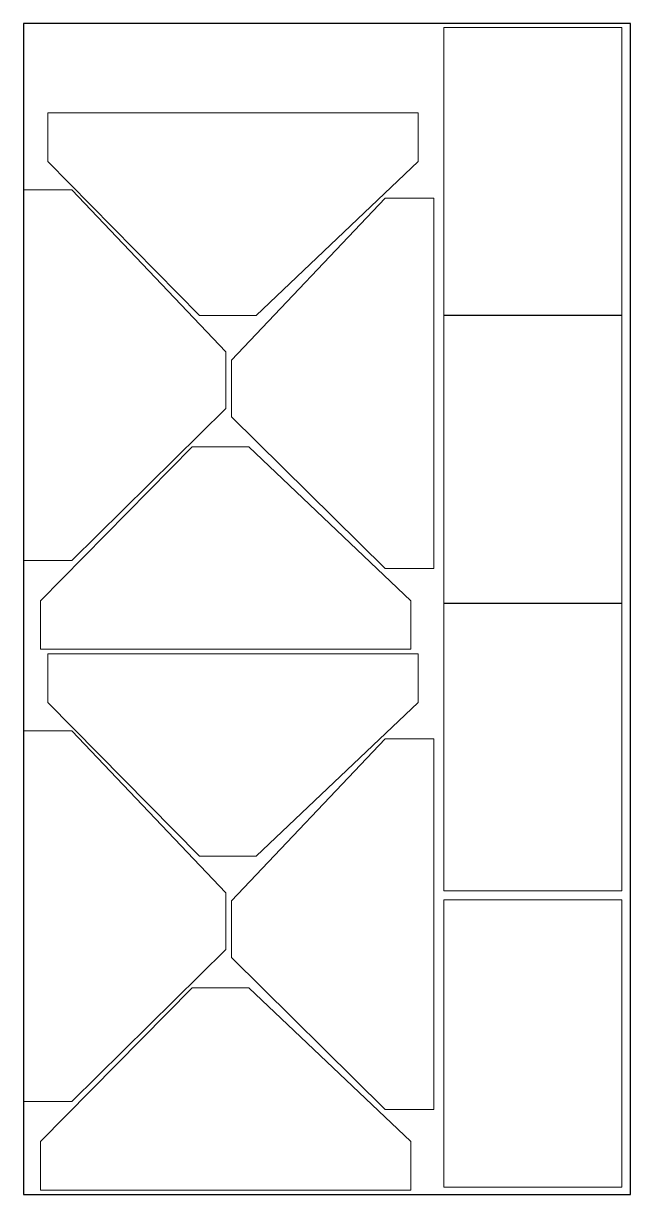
# Model space of a CAD drawing. Header units: millimetres. Extents: x -247117 to -110629, y 112398 to 149763.
# Drawn here: x -128960 to -127459, y 133412 to 136304 of the extents above; entities that cross this region are included whole.
import ezdxf

# ---------------------------------------------------------------- set-up
doc = ezdxf.new("R2010")
doc.units = ezdxf.units.MM

# ---------------------------------------------------------------- blocks, each defined once
blk = doc.blocks.new('ppp')
at = {"color": 0, "linetype": 'ByBlock', "lineweight": 0}
for p, q in [((-130462.4, 133847.1), (-130087.4, 134227.1)), ((-130087.4, 134227.1), (-129947.4, 134227.1)), ((-129547.4, 133847.1), (-129947.4, 134227.1)), ((-130462.4, 133727.1), (-130462.4, 133847.1)), ((-129547.4, 133727.1), (-129547.4, 133847.1)), ((-130462.4, 133727.1), (-129547.4, 133727.1))]:
    blk.add_line(p, q, dxfattribs=at)

msp = doc.modelspace()

# ---------------------------------------------------------------- linework, layer by layer
at = {"color": 0, "linetype": 'ByBlock', "lineweight": 0}
for p, q in [((-127480.9, 136293.9), (-127920.9, 136293.9)), ((-127920.9, 136293.9), (-127920.9, 135583.9)), ((-127480.9, 135583.9), (-127480.9, 136293.9)), ((-127920.9, 135583.9), (-127480.9, 135583.9)), ((-127480.9, 135582.9), (-127920.9, 135582.9)), ((-127920.9, 135582.9), (-127920.9, 134872.9)), ((-127480.9, 134872.9), (-127480.9, 135582.9)), ((-127920.9, 134872.9), (-127480.9, 134872.9)), ((-127480.9, 134871.9), (-127920.9, 134871.9)), ((-127920.9, 134871.9), (-127920.9, 134161.9)), ((-127480.9, 134161.9), (-127480.9, 134871.9)), ((-127920.9, 134161.9), (-127480.9, 134161.9)), ((-127480.9, 134140), (-127920.9, 134140)), ((-127920.9, 134140), (-127920.9, 133430)), ((-127480.9, 133430), (-127480.9, 134140)), ((-127920.9, 133430), (-127480.9, 133430))]:
    msp.add_line(p, q, dxfattribs=at)
at = {"color": 0, "linetype": 'ByBlock'}
msp.add_lwpolyline([(-127459.4, 136304.2), (-128959.4, 136304.2), (-128959.4, 133412), (-127459.4, 133412)], close=True, dxfattribs=at)

# ---------------------------------------------------------------- block references
at = {"color": 0, "linetype": 'ByBlock', "xscale": -1}
for p, rotation in [((1563, 269810.4), 180), ((-262686.8, 265440.4), 270), ((1563, 268474.6), 180), ((-262686.8, 264104.6), 270)]:
    msp.add_blockref('ppp', p, dxfattribs=dict(at, rotation=rotation))
at = {"color": 0, "linetype": 'ByBlock', "rotation": 90}
for p in [(5781.3, 265420.2), (5781.3, 264084.5)]:
    msp.add_blockref('ppp', p, dxfattribs=at)
at = {"color": 0, "linetype": 'ByBlock'}
for p in [(1544.9, 1031.4), (1544.9, -304.4)]:
    msp.add_blockref('ppp', p, dxfattribs=at)

doc.saveas('drawing.dxf')
